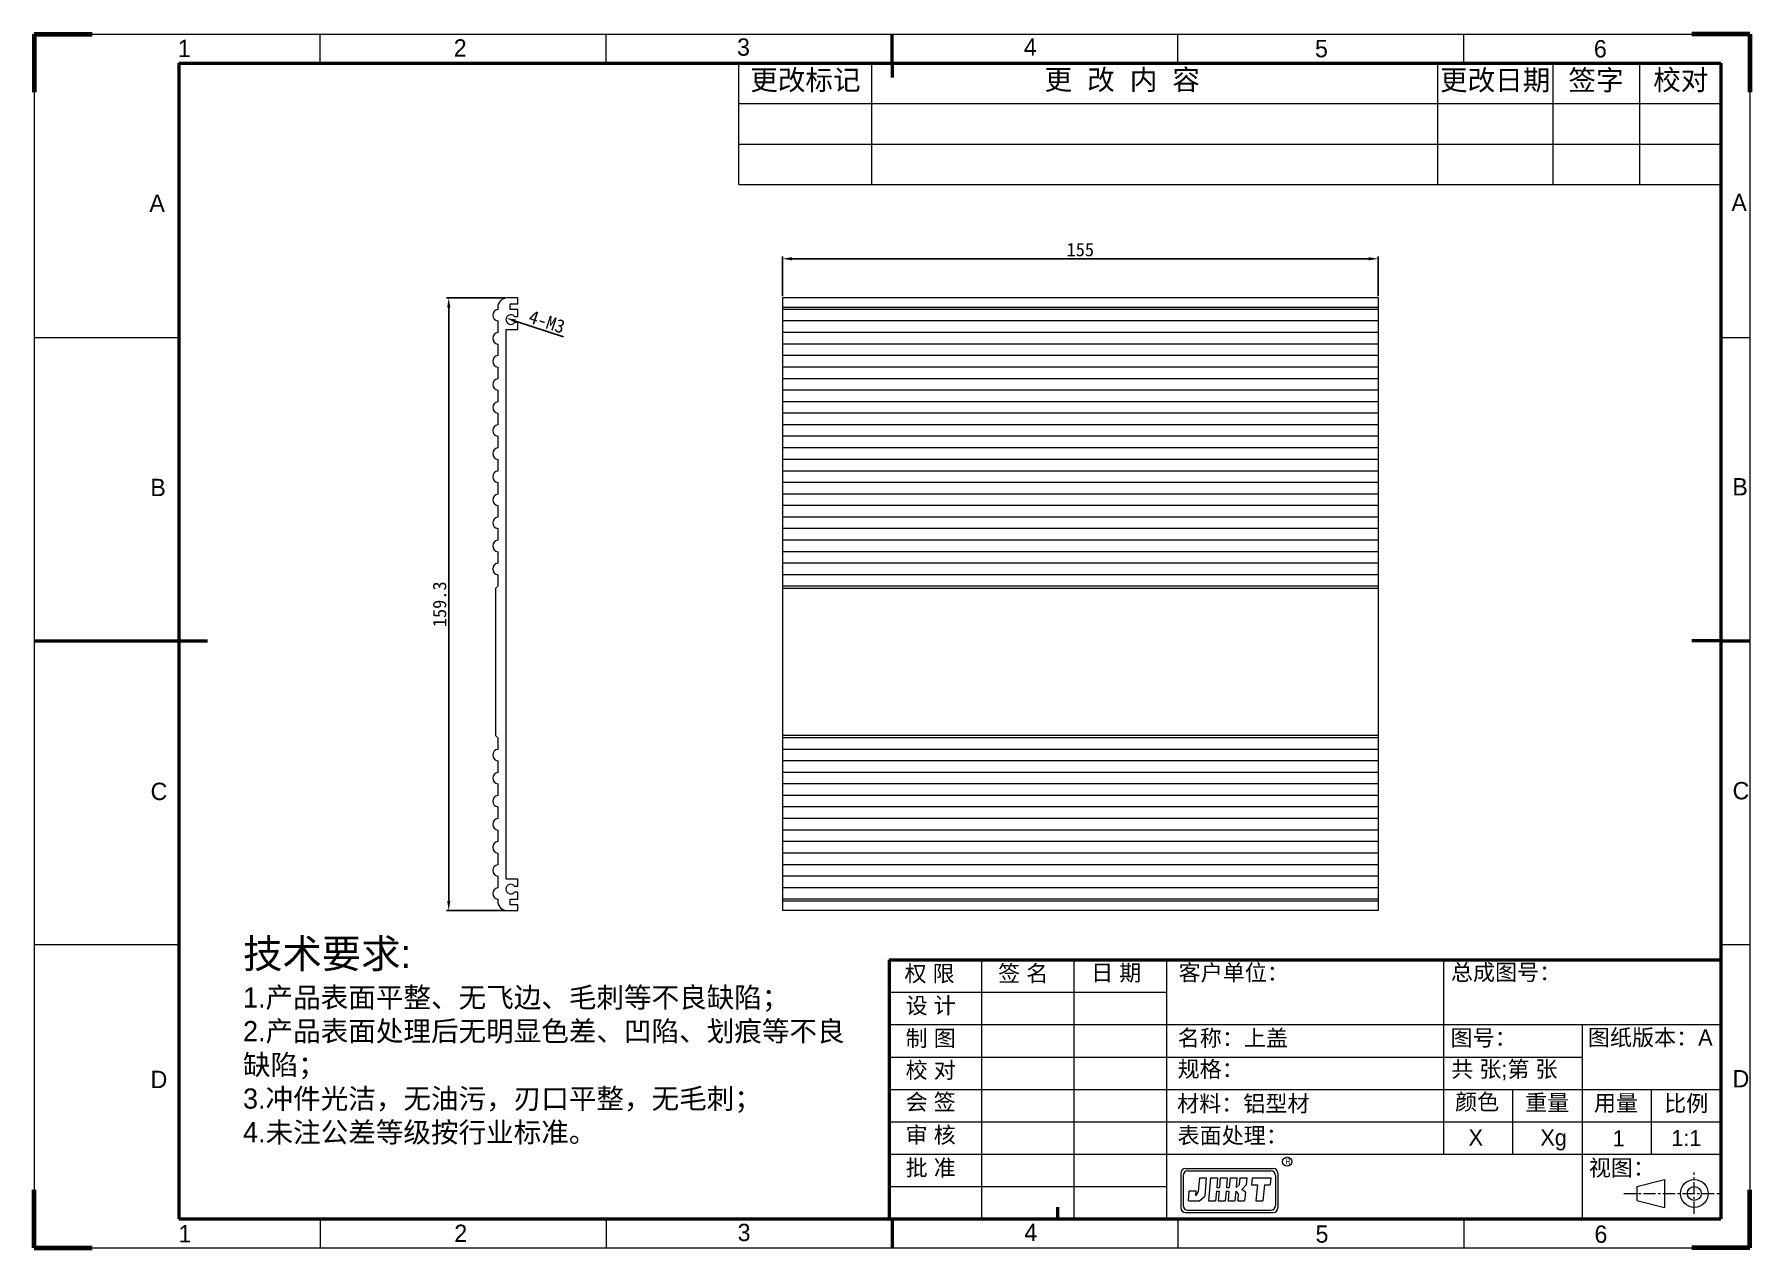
# Model space of a CAD drawing. Header units: millimetres. Extents: x 2638 to 4446, y 961 to 1347.
# Drawn here: x 3999.8 to 4446, y 976.9 to 1292.4 of the extents above; entities that cross this region are included whole.
import ezdxf

# ---------------------------------------------------------------- set-up
doc = ezdxf.new("R2010")
doc.units = ezdxf.units.MM
doc.linetypes.add('CENTER', pattern=[50.8, 31.75, -6.35, 6.35, -6.35])
for name, color, linetype, lineweight in [('中心线层', 1, 'CENTER', 18), ('图框层', 7, 'Continuous', 18), ('尺寸线层', 3, 'Continuous', 0), ('注记层', 7, 'Continuous', 18)]:
    doc.layers.add(name, color=color, linetype=linetype, lineweight=lineweight)
doc.styles.get("Standard").update_dxf_attribs({"font": 'SimSun.ttf'})
doc.dimstyles.new('ISO-25', dxfattribs={"dimtxt": 2.5, "dimasz": 2.5, "dimexe": 0.6, "dimexo": 0.5, "dimtad": 1, "dimdsep": 46, "dimtxsty": 'Standard', "dimcen": 2.5, "dimclrd": 1, "dimclre": 1, "dimadec": 0, "dimazin": 0, "dimtfac": 1, "dimtmove": 0, "dimatfit": 3, "dimfxl": 1, "dimarcsym": 0})

msp = doc.modelspace()

# ---------------------------------------------------------------- texts
at = {"layer": '注记层', "attachment_point": 1}
for s, insert, char_height, width in [('{\\fﾷￂￋￎ_GB2312|b0|i0|c134|p49;1}', (4037.095, 1290.949), 4.50718, 37.20992), ('{\\fﾷￂￋￎ_GB2312|b0|i0|c134|p49;2}', (4108.869, 1291.069), 4.50718, 37.20992), ('{\\fﾷￂￋￎ_GB2312|b0|i0|c134|p49;3}', (4182.559, 1291.29), 4.50718, 37.20992), ('{\\fﾷￂￋￎ_GB2312|b0|i0|c134|p49;4}', (4257.145, 1291.29), 4.50718, 37.20992), ('{\\fﾷￂￋￎ_GB2312|b0|i0|c134|p49;5}', (4332.895, 1290.895), 4.50718, 37.20992), ('{\\fﾷￂￋￎ_GB2312|b0|i0|c134|p49;6}', (4405.441, 1290.845), 4.50718, 37.20992), ('{\\fﾷￂￋￎ_GB2312|b0|i0|c134|p49;更改标记}', (4186.005, 1283.133), 5.25837, 37.20992), ('{\\fﾷￂￋￎ_GB2312|b0|i0|c134|p49;更  改  内  容}', (4262.551, 1283.207), 5.25837, 106.04684), ('{\\fﾷￂￋￎ_GB2312|b0|i0|c134|p49;更改日期}', (4365.421, 1283.094), 5.25837, 37.20992), ('{\\fﾷￂￋￎ_GB2312|b0|i0|c134|p49;签字}', (4398.812, 1283.071), 5.25837, 37.20992), ('{\\fSimSun|b0|i0|c134|p54;校对}', (4420.869, 1283.125), 5.25837, 37.20992), ('{\\fﾷￂￋￎ_GB2312|b0|i0|c134|p49;A}', (4029.699, 1250.704), 4.50718, 37.20992), ('{\\fﾷￂￋￎ_GB2312|b0|i0|c134|p49;A}', (4441.206, 1250.884), 4.50718, 37.20992), ('{\\fﾷￂￋￎ_GB2312|b0|i0|c134|p49;B}', (4029.954, 1176.784), 4.50718, 37.20992), ('{\\fﾷￂￋￎ_GB2312|b0|i0|c134|p49;B}', (4441.461, 1176.964), 4.50718, 37.20992), ('{\\fﾷￂￋￎ_GB2312|b0|i0|c134|p49;C}', (4030.005, 1097.76), 4.50718, 37.20992), ('{\\fﾷￂￋￎ_GB2312|b0|i0|c134|p49;C}', (4441.512, 1097.94), 4.50718, 37.20992), ('{\\fﾷￂￋￎ_GB2312|b0|i0|c134|p49;权 限}', (4226.114, 1050.263), 4.2067, 22.06227), ('{\\fﾷￂￋￎ_GB2312|b0|i0|c134|p49;签 名}', (4250.467, 1050.287), 4.2067, 22.06227), ('{\\fﾷￂￋￎ_GB2312|b0|i0|c134|p49;日 期}', (4274.671, 1050.445), 4.2067, 22.06227), ('{\\fSimSun|b0|i0|c134|p2;客户单位：}', (4297.414, 1050.482), 4.2067, 87.03876), ('{\\fSimSun|b0|i0|c134|p2;总成图号：}', (4368.244, 1050.567), 4.2067, 74.57224), ('{\\fﾷￂￋￎ_GB2312|b0|i0|c134|p49;设 计}', (4226.405, 1041.934), 4.2067, 22.06227), ('{\\fﾷￂￋￎ_GB2312|b0|i0|c134|p49;制 图}', (4226.405, 1033.419), 4.2067, 22.06227), ('{\\fSimSun|b0|i0|c134|p2;名称：上盖}', (4297.195, 1033.484), 4.2067, 59.241), ('{\\fﾷￂￋￎ_GB2312|b0|i0|c134|p49;图号：}', (4368.159, 1033.544), 4.2067, 31.69318), ('{\\fﾷￂￋￎ_GB2312|b0|i0|c134|p49;图纸版本：\\f@ﾷￂￋￎ_GB2312|b0|i0|c134|p49;A}', (4403.871, 1033.621), 4.2067, 40.9723), ('{\\fﾷￂￋￎ_GB2312|b0|i0|c134|p49;D}', (4030.005, 1022.86), 4.50718, 37.20992), ('{\\fﾷￂￋￎ_GB2312|b0|i0|c134|p49;校 对}', (4226.405, 1025.131), 4.2067, 22.06227), ('{\\fSimSun|b0|i0|c134|p2;规格：}', (4297.156, 1025.406), 4.2067, 59.241), ('{\\fSimSun|b0|i0|c134|p2;共\\fﾷￂￋￎ_GB2312|b0|i0|c134|p49; \\fSimSun|b0|i0|c134|p2;张\\fﾷￂￋￎ_GB2312|b0|i0|c134|p49;;\\fSimSun|b0|i0|c134|p2;第\\fﾷￂￋￎ_GB2312|b0|i0|c134|p49; \\fSimSun|b0|i0|c134|p2;张}', (4368.322, 1025.392), 4.206698, 36.05086), ('{\\fﾷￂￋￎ_GB2312|b0|i0|c134|p49;D}', (4441.512, 1023.039), 4.50718, 37.20992), ('{\\fﾷￂￋￎ_GB2312|b0|i0|c134|p49;会 签}', (4226.405, 1016.847), 4.2067, 22.06227), ('{\\fﾷￂￋￎ_GB2312|b0|i0|c134|p49;颜色}', (4369.322, 1016.88), 4.2067, 31.69318), ('{\\fSimSun|b0|i0|c134|p2;材料：铝型材}', (4297.033, 1016.428), 4.2067, 62.77482), ('{\\fﾷￂￋￎ_GB2312|b0|i0|c134|p49;重量}', (4387.563, 1016.679), 4.2067, 31.69318), ('{\\fﾷￂￋￎ_GB2312|b0|i0|c134|p49;用量}', (4405.445, 1016.603), 4.2067, 31.69318), ('{\\fﾷￂￋￎ_GB2312|b0|i0|c134|p49;比例}', (4423.72, 1016.483), 4.2067, 31.69318), ('{\\fﾷￂￋￎ_GB2312|b0|i0|c134|p49;审 核}', (4226.405, 1008.27), 4.2067, 22.06227), ('{\\fSimSun|b0|i0|c134|p2;表面处理：}', (4297.142, 1008.128), 4.2067, 64.58981), ('{\\f@ﾷￂￋￎ_GB2312|b0|i0|c134|p49;X}', (4372.845, 1007.613), 4.2067, 31.69318), ('{\\f@ﾷￂￋￎ_GB2312|b0|i0|c134|p49;Xg}', (4391.526, 1007.597), 4.2067, 31.69318), ('{\\fﾷￂￋￎ_GB2312|b0|i0|c134|p49;1}', (4410.321, 1007.394), 4.2067, 31.69318), ('{\\fﾷￂￋￎ_GB2312|b0|i0|c134|p49;1:1}', (4425.571, 1007.46), 4.2067, 31.69318), ('{\\fﾷￂￋￎ_GB2312|b0|i0|c134|p49;批 准}', (4226.405, 999.768), 4.2067, 22.06227), ('{\\fﾷￂￋￎ_GB2312|b0|i0|c134|p49;视图：}', (4404.128, 999.751), 4.2067, 31.69318), ('{\\fﾷￂￋￎ_GB2312|b0|i0|c134|p49;1}', (4037.24, 982.728), 4.50718, 37.20992), ('{\\fﾷￂￋￎ_GB2312|b0|i0|c134|p49;2}', (4109.015, 982.848), 4.50718, 37.20992), ('{\\fﾷￂￋￎ_GB2312|b0|i0|c134|p49;3}', (4182.704, 983.068), 4.50718, 37.20992), ('{\\fﾷￂￋￎ_GB2312|b0|i0|c134|p49;4}', (4257.291, 983.068), 4.50718, 37.20992), ('{\\fﾷￂￋￎ_GB2312|b0|i0|c134|p49;5}', (4333.041, 982.673), 4.50718, 37.20992), ('{\\fﾷￂￋￎ_GB2312|b0|i0|c134|p49;6}', (4405.586, 982.624), 4.50718, 37.20992)]:
    msp.add_mtext(s, dxfattribs=dict(at, insert=insert, char_height=char_height, width=width))
at = {"layer": '注记层', "lineweight": 18, "insert": (4054.047, 1057.078), "char_height": 7.51196, "width": 161.25199, "attachment_point": 1}
msp.add_mtext('{\\fﾷￂￋￎ_GB2312|b0|i0|c134|p49;技术要求:\\P\\H0.7x;1.产品表面平整、无飞边、毛刺等不良缺陷；\\P2.产品表面处理后无明显色差、凹陷、划痕等不良缺陷；\\P3.冲件光洁，无油污，刃口平整，无毛刺；\\P4.未注公差等级按行业标准。}', dxfattribs=at)

# ---------------------------------------------------------------- blocks, each defined once
blk = doc.blocks.new('10000')
at = {"layer": '图框层'}
for p, q in [((319.05, 139.22), (319.05, 131.72)), ((319.55, 138.72), (319.55, 132.22)), ((320.05, 140.22), (339.05, 140.22)), ((320.55, 139.72), (338.55, 139.72)), ((323.05, 138.22), (322.78, 135.23)), ((323.05, 138.22), (324.55, 138.22)), ((324.55, 138.22), (324.2, 134.22)), ((325.45, 138.22), (325.01, 133.22)), ((325.45, 138.22), (326.98, 138.22)), ((326.98, 138.22), (326.8, 136.12)), ((327.58, 138.22), (327.4, 136.12)), ((327.58, 138.22), (329.08, 138.22)), ((329.08, 138.22), (328.9, 136.12)), ((329.68, 138.22), (329.5, 136.12)), ((329.68, 138.22), (331.18, 138.22)), ((331.18, 138.22), (331, 136.12)), ((331.79, 138.22), (331.65, 136.72)), ((331.79, 138.22), (333.29, 138.22)), ((333.29, 138.22), (333.15, 136.72)), ((334.49, 138.22), (334.35, 136.72)), ((334.49, 138.22), (338.49, 138.22)), ((338.49, 138.22), (338.35, 136.72)), ((339.55, 138.72), (339.55, 132.22)), ((340.05, 139.22), (340.05, 131.72)), ((320.68, 133.22), (320.87, 135.36)), ((322.37, 135.36), (320.87, 135.36)), ((322.28, 134.36), (322.37, 135.36)), ((322.78, 135.23), (322.28, 134.36)), ((323.05, 133.22), (324.2, 134.22)), ((326.73, 135.32), (326.54, 133.22)), ((326.73, 135.32), (327.33, 135.32)), ((326.8, 136.12), (327.4, 136.12)), ((327.33, 135.32), (327.14, 133.22)), ((328.83, 135.32), (328.64, 133.22)), ((328.83, 135.32), (329.43, 135.32)), ((328.9, 136.12), (329.5, 136.12)), ((329.43, 135.32), (329.25, 133.22)), ((330.93, 135.32), (330.75, 133.22)), ((330.93, 135.32), (331.48, 134.72)), ((331.65, 136.72), (331, 136.13)), ((331.48, 134.72), (331.35, 133.22)), ((333.15, 136.72), (332.27, 135.72)), ((333.01, 135.12), (332.27, 135.72)), ((333.01, 135.12), (332.85, 133.22)), ((334.35, 136.72), (335.61, 136.72)), ((335.61, 136.72), (335.3, 133.22)), ((337.11, 136.72), (336.8, 133.22)), ((337.11, 136.72), (338.35, 136.72)), ((320.05, 130.72), (339.05, 130.72)), ((320.55, 131.22), (338.55, 131.22)), ((320.68, 133.22), (323.05, 133.22)), ((325.01, 133.22), (326.54, 133.22)), ((327.14, 133.22), (328.64, 133.22)), ((329.25, 133.22), (330.75, 133.22)), ((331.35, 133.22), (332.85, 133.22)), ((335.3, 133.22), (336.8, 133.22))]:
    blk.add_line(p, q, dxfattribs=at)
blk.add_circle((342.05, 141.72), 1, dxfattribs=at)
for centre, start, end in [((320.05, 139.22), 90, 180), ((320.55, 138.72), 90, 180), ((338.55, 138.72), 0, 90), ((339.05, 139.22), 0, 90), ((320.05, 131.72), 180, 270), ((320.55, 132.22), 180, 270), ((338.55, 132.22), 270, 0), ((339.05, 131.72), 270, 0)]:
    blk.add_arc(centre, 1, start, end, dxfattribs=at)
at = {"layer": '图框层', "insert": (341.63, 142.39), "char_height": 1.25, "width": 2.8732, "attachment_point": 1}
blk.add_mtext('{\\f@Dotum|b0|i0|c0|p34;R}', dxfattribs=at)
blk = doc.blocks.new('*D19')
at = {"layer": 'Defpoints', "color": 0}
for p in [(4107.56, 1223.8), (4122.8, 1223.8), (4122.8, 1064.5)]:
    blk.add_point(p, dxfattribs=at)
at = {"layer": '尺寸线层', "color": 1, "lineweight": -2}
for p, q in [((4122.3, 1223.8), (4106.96, 1223.8)), ((4107.56, 1067), (4107.56, 1221.3)), ((4122.3, 1064.5), (4106.96, 1064.5))]:
    blk.add_line(p, q, dxfattribs=at)
at = {"layer": '尺寸线层', "color": 1}
for points in [[(4107.15, 1221.3), (4107.98, 1221.3), (4107.56, 1223.8)], [(4107.15, 1067), (4107.98, 1067), (4107.56, 1064.5)]]:
    blk.add_solid(points, dxfattribs=at)
at = {"layer": '尺寸线层', "color": 0, "insert": (4105.19, 1144.15), "char_height": 3.5, "attachment_point": 5, "rotation": 90}
blk.add_mtext('159.3', dxfattribs=at)
blk = doc.blocks.new('*D20')
at = {"layer": 'Defpoints', "color": 0}
for p in [(4122.51, 1218.59), (4124.89, 1217.81)]:
    blk.add_point(p, dxfattribs=at)
at = {"layer": '尺寸线层', "color": 1, "lineweight": -2}
blk.add_line((4137.44, 1213.67), (4124.89, 1217.81), dxfattribs=at)
at = {"layer": '尺寸线层', "color": 1}
blk.add_solid([(4125.02, 1218.2), (4124.76, 1217.41), (4122.51, 1218.59)], dxfattribs=at)
at = {"layer": '尺寸线层', "color": 0, "insert": (4133.1, 1217.61), "char_height": 3.5, "attachment_point": 5, "rotation": 341.7872}
blk.add_mtext('4-M3', dxfattribs=at)
blk = doc.blocks.new('*D21')
at = {"layer": 'Defpoints', "color": 0}
for p in [(4349.35, 1233.99), (4194.35, 1223.8), (4349.35, 1223.8)]:
    blk.add_point(p, dxfattribs=at)
at = {"layer": '尺寸线层', "color": 1, "lineweight": -2}
for p, q in [((4194.35, 1224.3), (4194.35, 1234.59)), ((4196.85, 1233.99), (4346.85, 1233.99)), ((4349.35, 1224.3), (4349.35, 1234.59))]:
    blk.add_line(p, q, dxfattribs=at)
at = {"layer": '尺寸线层', "color": 1}
for points in [[(4196.85, 1234.41), (4196.85, 1233.58), (4194.35, 1233.99)], [(4346.85, 1234.41), (4346.85, 1233.58), (4349.35, 1233.99)]]:
    blk.add_solid(points, dxfattribs=at)
at = {"layer": '尺寸线层', "color": 0, "insert": (4271.85, 1236.37), "char_height": 3.5, "attachment_point": 5}
blk.add_mtext('155', dxfattribs=at)

# ---------------------------------------------------------------- dimensions: what is measured, and where the dimension line sits
at = {"layer": '尺寸线层', "color": 0}
dim = msp.add_linear_dim(base=(4349.349, 1233.995), p1=(4194.349, 1223.797), p2=(4349.349, 1223.797), dimstyle='ISO-25', override={"dimtxt": 3.5}, dxfattribs=at)
dim.commit()
dim.dimension.update_dxf_attribs({"geometry": '*D21', "text_midpoint": (4271.849, 1236.37)})
dim = msp.add_linear_dim(base=(4107.563, 1223.797), p1=(4122.8, 1064.497), p2=(4122.8, 1223.797), angle=90, dimstyle='ISO-25', override={"dimtxt": 3.5}, dxfattribs=at)
dim.commit()
dim.dimension.update_dxf_attribs({"geometry": '*D19', "text_midpoint": (4105.188, 1144.147)})
dim = msp.add_diameter_dim_2p(p1=(4124.887, 1217.806), p2=(4122.513, 1218.587), text='4-M3', dimstyle='ISO-25', override={"dimtxt": 3.5}, dxfattribs=at)
dim.commit()
dim.dimension.update_dxf_attribs({"geometry": '*D20', "text_midpoint": (4132.353, 1215.349), "dimtype": 163})

# ---------------------------------------------------------------- linework, layer by layer
at = {"color": 7, "linetype": 'Continuous', "lineweight": 15}
for p, q in [((4125.5, 1223.797), (4122.8, 1223.797)), ((4125.5, 1222.297), (4125.5, 1223.797)), ((4194.349, 1223.797), (4194.349, 1064.497)), ((4349.349, 1223.797), (4194.349, 1223.797)), ((4349.349, 1223.797), (4349.349, 1064.497)), ((4120.3, 1221.297), (4120.3, 1220.806)), ((4123.5, 1220.797), (4123.5, 1222.297)), ((4123.5, 1222.297), (4125.5, 1222.297)), ((4125.5, 1220.797), (4123.5, 1220.797)), ((4124.66, 1218.997), (4125.5, 1218.997)), ((4125.5, 1218.997), (4125.5, 1220.797)), ((4349.349, 1221.297), (4194.349, 1221.297)), ((4349.349, 1220.806), (4194.349, 1220.806)), ((4120.3, 1217.833), (4120.3, 1214.806)), ((4122.5, 1072.697), (4122.5, 1215.597)), ((4122.5, 1215.597), (4125.5, 1215.597)), ((4125.5, 1217.397), (4124.66, 1217.397)), ((4125.5, 1215.597), (4125.5, 1217.397)), ((4349.349, 1217.833), (4194.349, 1217.833)), ((4349.349, 1214.806), (4194.349, 1214.806)), ((4120.3, 1211.833), (4120.3, 1208.806)), ((4349.349, 1211.833), (4194.349, 1211.833)), ((4120.3, 1205.833), (4120.3, 1202.806)), ((4349.349, 1208.806), (4194.349, 1208.806)), ((4349.349, 1205.833), (4194.349, 1205.833)), ((4349.349, 1202.806), (4194.349, 1202.806)), ((4120.3, 1199.833), (4120.3, 1196.806)), ((4349.349, 1199.833), (4194.349, 1199.833)), ((4349.349, 1196.806), (4194.349, 1196.806)), ((4120.3, 1193.833), (4120.3, 1190.806)), ((4349.349, 1193.833), (4194.349, 1193.833)), ((4120.3, 1187.833), (4120.3, 1184.806)), ((4349.349, 1190.806), (4194.349, 1190.806)), ((4349.349, 1187.833), (4194.349, 1187.833)), ((4349.349, 1184.806), (4194.349, 1184.806)), ((4120.3, 1181.833), (4120.3, 1178.806)), ((4349.349, 1181.833), (4194.349, 1181.833)), ((4349.349, 1178.806), (4194.349, 1178.806)), ((4120.3, 1175.833), (4120.3, 1172.806)), ((4349.349, 1175.833), (4194.349, 1175.833)), ((4120.3, 1169.833), (4120.3, 1166.806)), ((4349.349, 1172.806), (4194.349, 1172.806)), ((4349.349, 1169.833), (4194.349, 1169.833)), ((4349.349, 1166.806), (4194.349, 1166.806)), ((4120.3, 1163.833), (4120.3, 1160.806)), ((4349.349, 1163.833), (4194.349, 1163.833)), ((4349.349, 1160.806), (4194.349, 1160.806)), ((4120.3, 1157.833), (4120.3, 1154.806)), ((4349.349, 1157.833), (4194.349, 1157.833)), ((4120.3, 1151.833), (4120.3, 1148.833)), ((4349.349, 1154.806), (4194.349, 1154.806)), ((4349.349, 1151.833), (4194.349, 1151.833)), ((4120.3, 1148.833), (4119.7, 1148.233)), ((4119.7, 1148.233), (4119.7, 1110.033)), ((4349.349, 1148.833), (4194.349, 1148.833)), ((4349.349, 1148.233), (4194.349, 1148.233)), ((4119.7, 1110.033), (4120.3, 1109.433)), ((4120.3, 1109.433), (4120.3, 1106.433)), ((4349.349, 1110.033), (4194.349, 1110.033)), ((4349.349, 1109.433), (4194.349, 1109.433)), ((4120.3, 1103.46), (4120.3, 1100.433)), ((4349.349, 1106.433), (4194.349, 1106.433)), ((4349.349, 1103.46), (4194.349, 1103.46)), ((4349.349, 1100.433), (4194.349, 1100.433)), ((4120.3, 1097.46), (4120.3, 1094.433)), ((4349.349, 1097.46), (4194.349, 1097.46)), ((4349.349, 1094.433), (4194.349, 1094.433)), ((4120.3, 1091.46), (4120.3, 1088.433)), ((4349.349, 1091.46), (4194.349, 1091.46)), ((4120.3, 1085.46), (4120.3, 1082.433)), ((4349.349, 1088.433), (4194.349, 1088.433)), ((4349.349, 1085.46), (4194.349, 1085.46)), ((4349.349, 1082.433), (4194.349, 1082.433)), ((4120.3, 1079.46), (4120.3, 1076.433)), ((4349.349, 1079.46), (4194.349, 1079.46)), ((4349.349, 1076.433), (4194.349, 1076.433)), ((4120.3, 1073.46), (4120.3, 1070.433)), ((4125.5, 1072.697), (4122.5, 1072.697)), ((4125.5, 1070.897), (4125.5, 1072.697)), ((4349.349, 1073.46), (4194.349, 1073.46)), ((4120.3, 1067.46), (4120.3, 1066.997)), ((4123.5, 1065.997), (4123.5, 1067.497)), ((4123.5, 1067.497), (4125.5, 1067.497)), ((4124.66, 1070.897), (4125.5, 1070.897)), ((4125.5, 1069.297), (4124.66, 1069.297)), ((4125.5, 1067.497), (4125.5, 1069.297)), ((4349.349, 1070.433), (4194.349, 1070.433)), ((4349.349, 1067.46), (4194.349, 1067.46)), ((4349.349, 1066.997), (4194.349, 1066.997)), ((4122.8, 1064.497), (4125.5, 1064.497)), ((4125.5, 1065.997), (4123.5, 1065.997)), ((4125.5, 1064.497), (4125.5, 1065.997)), ((4349.349, 1064.497), (4194.349, 1064.497))]:
    msp.add_line(p, q, dxfattribs=at)
for centre, radius, start, end in [((4122.8, 1221.297), 2.5, 90, 180), ((4120.5, 1219.32), 1.5, 97.66226, 262.33774), ((4123.7, 1218.197), 1.25, 39.79182, 320.20818), ((4120.5, 1213.32), 1.5, 97.66226, 262.33774), ((4120.5, 1207.32), 1.5, 97.66226, 262.33774), ((4120.5, 1201.32), 1.5, 97.66226, 262.33774), ((4120.5, 1195.32), 1.5, 97.66226, 262.33774), ((4120.5, 1189.32), 1.5, 97.66226, 262.33774), ((4120.5, 1183.32), 1.5, 97.66226, 262.33774), ((4120.5, 1177.32), 1.5, 97.66226, 262.33774), ((4120.5, 1171.32), 1.5, 97.66226, 262.33774), ((4120.5, 1165.32), 1.5, 97.66226, 262.33774), ((4120.5, 1159.32), 1.5, 97.66226, 262.33774), ((4120.5, 1153.32), 1.5, 97.66226, 262.33774), ((4120.5, 1104.947), 1.5, 97.66226, 262.33774), ((4120.5, 1098.947), 1.5, 97.66226, 262.33774), ((4120.5, 1092.947), 1.5, 97.66226, 262.33774), ((4120.5, 1086.947), 1.5, 97.66226, 262.33774), ((4120.5, 1080.947), 1.5, 97.66226, 262.33774), ((4120.5, 1074.947), 1.5, 97.66226, 262.33774), ((4123.7, 1070.097), 1.25, 39.79182, 320.20818), ((4120.5, 1068.947), 1.5, 97.66226, 262.33774), ((4122.8, 1066.997), 2.5, 180, 270)]:
    msp.add_arc(centre, radius, start, end, dxfattribs=at)
at = {"layer": '中心线层', "ltscale": 0.1}
for p, q in [((4431.557, 985.672), (4431.557, 996.392)), ((4413.252, 990.949), (4438.091, 990.949))]:
    msp.add_line(p, q, dxfattribs=at)
at = {"layer": '图框层', "lineweight": 100}
for p, q in [((3999.758, 1292.358), (3999.758, 1277.334)), ((3999.758, 1292.358), (4014.782, 1292.358)), ((4445.968, 1292.358), (4430.944, 1292.358)), ((4445.968, 1292.358), (4445.968, 1277.334)), ((3999.758, 976.856), (3999.758, 991.88)), ((4445.968, 976.856), (4445.968, 991.88)), ((3999.758, 976.856), (4014.782, 976.856)), ((4445.968, 976.856), (4430.944, 976.856))]:
    msp.add_line(p, q, dxfattribs=at)
at = {"layer": '图框层'}
for p, q in [((3999.758, 1292.358), (4445.968, 1292.358)), ((3999.758, 1292.358), (3999.758, 976.856)), ((4445.968, 1292.358), (4445.968, 976.856)), ((4183.05, 1253.296), (4183.05, 1284.846)), ((4217.605, 1253.296), (4217.605, 1284.846)), ((4364.839, 1253.296), (4364.839, 1284.846)), ((4394.887, 1253.296), (4394.887, 1284.846)), ((4417.423, 1253.296), (4417.423, 1284.846)), ((4183.05, 1274.329), (4438.456, 1274.329)), ((4183.05, 1263.813), (4438.456, 1263.813)), ((4183.05, 1253.296), (4438.456, 1253.296)), ((4246.15, 1051.675), (4246.15, 984.368)), ((4270.188, 1051.675), (4270.188, 984.368)), ((4294.227, 1051.675), (4294.227, 984.368)), ((4366.341, 1051.675), (4366.341, 1001.195)), ((4222.112, 1043.262), (4294.227, 1043.262)), ((4222.112, 1034.848), (4294.227, 1034.848)), ((4222.112, 1034.848), (4438.456, 1034.848)), ((4402.399, 1034.848), (4402.399, 984.368)), ((4222.112, 1026.435), (4294.227, 1026.435)), ((4222.112, 1018.021), (4294.227, 1018.021)), ((4222.112, 1018.021), (4438.456, 1018.021)), ((4384.37, 1001.195), (4384.37, 1018.021)), ((4420.428, 1001.195), (4420.428, 1018.021)), ((4222.112, 1009.608), (4294.227, 1009.608)), ((4366.341, 1009.608), (4438.456, 1009.608)), ((4222.112, 1001.195), (4294.227, 1001.195)), ((4222.112, 1001.195), (4438.456, 1001.195)), ((4222.112, 992.781), (4294.227, 992.781)), ((4416.63, 992.752), (4423.841, 994.555)), ((4416.63, 992.752), (4416.63, 989.146)), ((4423.841, 994.555), (4423.841, 987.344)), ((4416.63, 989.146), (4423.841, 987.344)), ((3999.758, 976.856), (4445.968, 976.856))]:
    msp.add_line(p, q, dxfattribs=at)
at = {"layer": '图框层', "lineweight": 18}
for p, q in [((4074.126, 1284.846), (4074.126, 1292.358)), ((4148.495, 1284.846), (4148.495, 1292.358)), ((4297.231, 1284.846), (4297.231, 1292.358)), ((4371.6, 1284.846), (4371.6, 1292.358)), ((3999.758, 1213.483), (4037.317, 1213.483)), ((4438.456, 1213.483), (4445.968, 1213.483)), ((3999.758, 1055.731), (4037.317, 1055.731)), ((4438.456, 1055.731), (4445.968, 1055.731)), ((4294.227, 1026.435), (4366.341, 1026.435)), ((4366.341, 1026.435), (4402.399, 1026.435)), ((4294.227, 1009.608), (4366.341, 1009.608)), ((4074.126, 984.368), (4074.126, 976.856)), ((4148.495, 984.368), (4148.495, 976.856)), ((4297.231, 984.368), (4297.231, 976.856)), ((4371.6, 984.368), (4371.6, 976.856))]:
    msp.add_line(p, q, dxfattribs=at)
at = {"layer": '图框层', "lineweight": 50}
for p, q in [((4222.863, 1284.846), (4222.863, 1292.358)), ((4037.317, 1284.846), (4037.317, 984.368)), ((4037.317, 1284.846), (4438.456, 1284.846)), ((4222.863, 1284.846), (4222.863, 1281.09)), ((4438.456, 1284.846), (4438.456, 984.368)), ((3999.758, 1134.607), (4037.317, 1134.607)), ((4037.317, 1134.607), (4044.829, 1134.607)), ((4438.456, 1134.607), (4430.944, 1134.607)), ((4438.456, 1134.607), (4445.968, 1134.607)), ((4222.112, 1051.675), (4438.456, 1051.675)), ((4222.112, 1051.675), (4222.112, 984.368)), ((4265.982, 984.368), (4265.982, 987.373)), ((4037.317, 984.368), (4438.456, 984.368)), ((4222.863, 984.368), (4222.863, 976.856))]:
    msp.add_line(p, q, dxfattribs=at)
at = {"layer": '图框层'}
for radius in [3.609, 1.803]:
    msp.add_circle((4431.557, 990.949), radius, dxfattribs=at)

# ---------------------------------------------------------------- block references
at = {"layer": '图框层', "xscale": 1.201913855999919, "yscale": 1.201913856000147, "zscale": 1.201913856}
msp.add_blockref('10000', (3914.54, 828.899), dxfattribs=at)

msp.set_redraw_order([(e.dxf.handle, doc.entitydb.next_handle()) for e in msp.query("TEXT MTEXT ATTDEF DIMENSION ARC_DIMENSION")])  # texts and dimensions are drawn at this point

doc.saveas('drawing.dxf')
